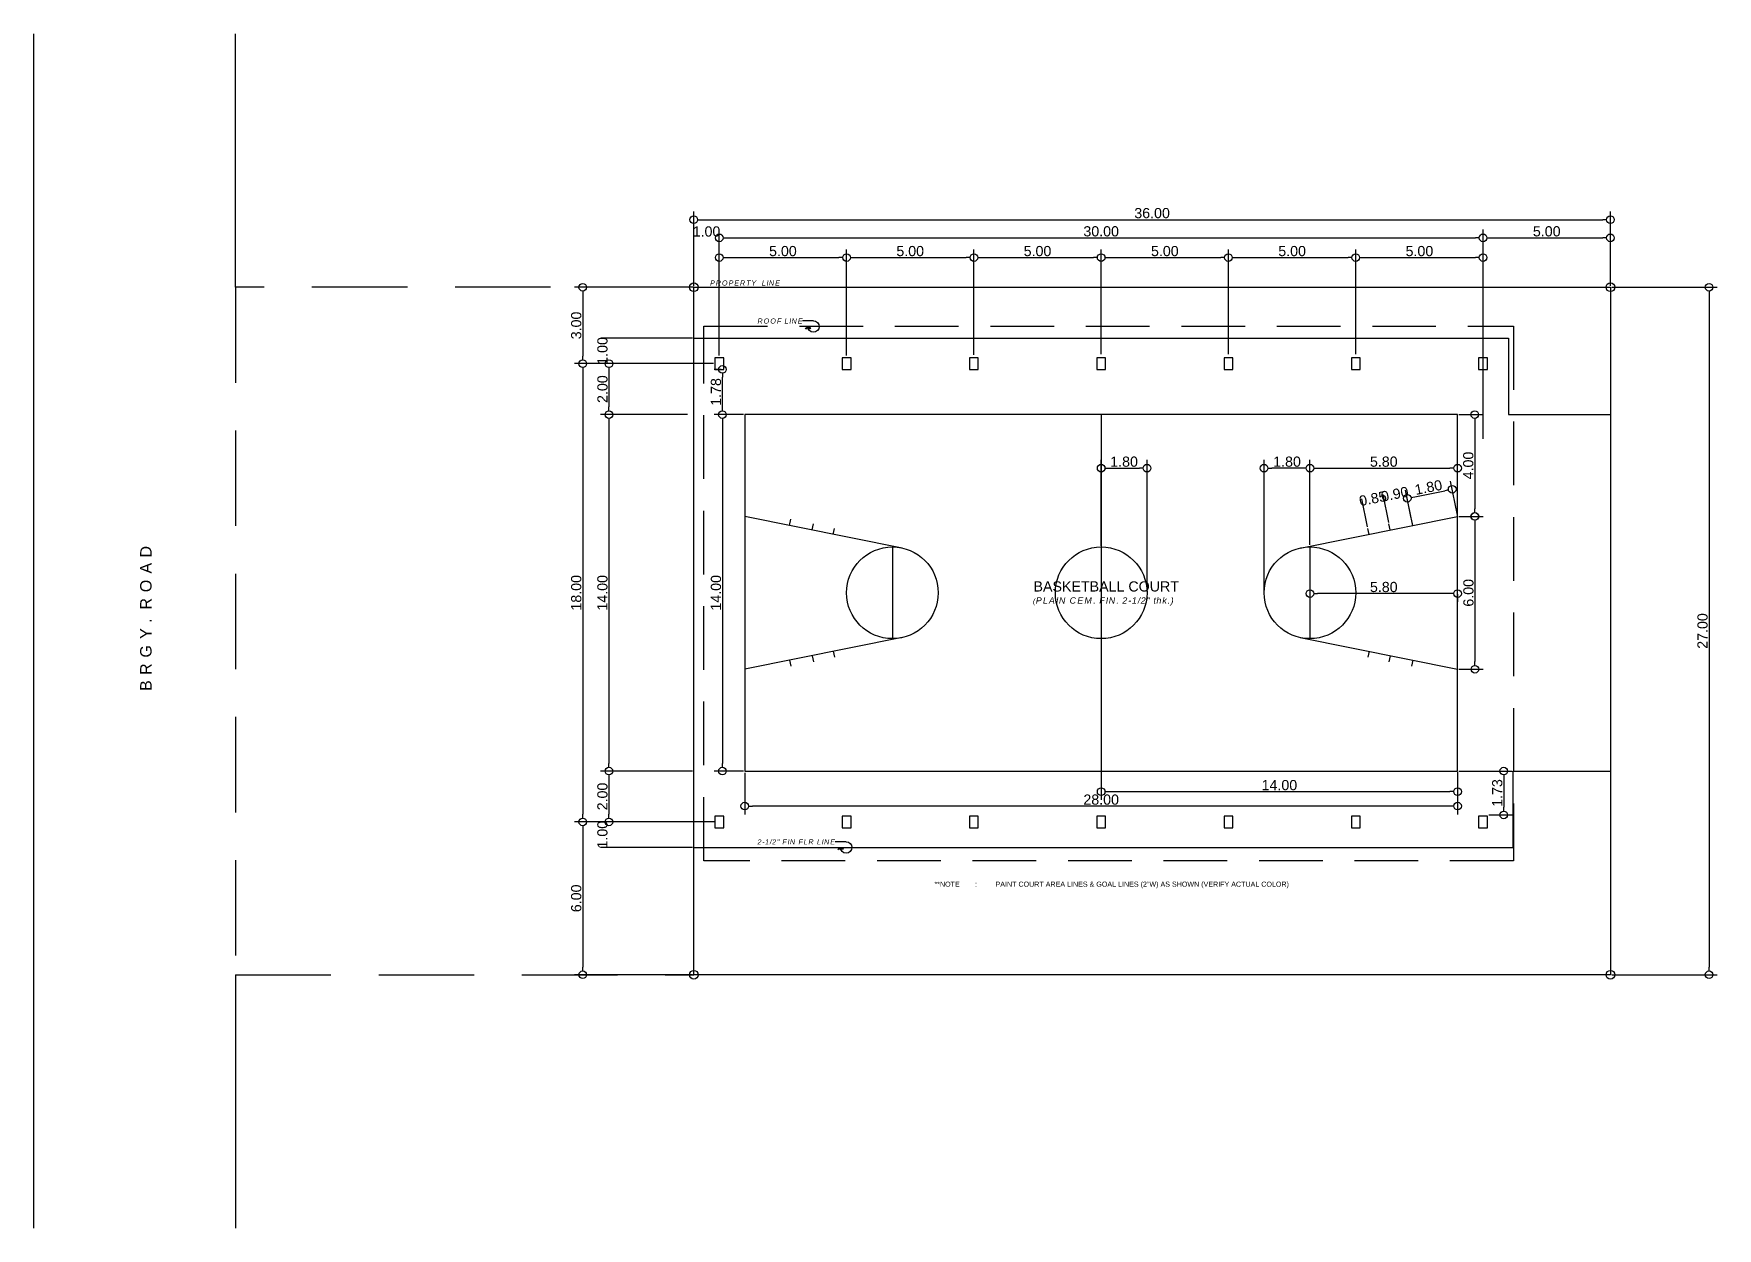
# Model space of a CAD drawing. Header units: inches. Extents: x -1369 to 1198, y -366 to 1398.
# Drawn here: x -163.5 to -97.3, y -22.4 to 24.5 of the extents above; entities that cross this region are included whole.
import ezdxf

# ---------------------------------------------------------------- set-up
doc = ezdxf.new("R2010")
doc.units = ezdxf.units.IN
doc.header["$MEASUREMENT"] = 0
doc.linetypes.add('HIDDEN', pattern=[0.375, 0.25, -0.125])
for name, color, linetype in [('dim', 8, 'Continuous'), ('rf', 1, 'HIDDEN'), ('txt', 7, 'Continuous')]:
    doc.layers.add(name, color=color, linetype=linetype)
doc.styles.get("Standard").update_dxf_attribs({"font": 'arial.ttf'})
doc.dimstyles.new('200', dxfattribs={"dimtxt": 0.4, "dimasz": 0.3, "dimexe": 0.325, "dimexo": 0.05, "dimgap": 0.05, "dimtad": 1, "dimzin": 0, "dimdsep": 46, "dimtxsty": 'Standard', "dimblk": 'DOTBLANK', "dimcen": 0.09, "dimclrd": 256, "dimclre": 256, "dimadec": 0, "dimazin": 0, "dimtfac": 1, "dimtix": 1, "dimtofl": 0, "dimtmove": 0, "dimatfit": 3, "dimfxl": 1, "dimtolj": 1, "dimtzin": 0, "dimarcsym": 0})

msp = doc.modelspace()

# ---------------------------------------------------------------- texts
at = {"insert": (-159.2687, -4.6809), "char_height": 0.45, "attachment_point": 1, "rotation": 90}
msp.add_mtext_dynamic_manual_height_columns('\\pxqc;{\\T1.5;BRGY. ROAD}', width=12.740919, gutter_width=1, heights=[0], dxfattribs=at)
at = {"layer": 'Defpoints', "insert": (-128.0744, -8.76), "char_height": 0.2, "width": 14.765613, "attachment_point": 1}
msp.add_mtext('**NOTE^I:^IPAINT COURT AREA LINES & GOAL LINES (2"W) AS SHOWN (VERIFY ACTUAL COLOR)', dxfattribs=at)
at = {"layer": 'txt', "attachment_point": 1}
for s, insert, char_height, width in [('{\\fArial|b0|i1|c0|p34;\\T1.2;PROPERTY  LINE}', (-136.8828, 14.8515), 0.2, 4.498814), ('{\\fArial|b0|i1|c0|p34;\\T1.2;ROOF LINE}', (-135.023, 13.3568), 0.2, 4.498814), ('BASKETBALL COURT', (-124.1828, 3.0336), 0.4, 6.064647), ('{\\fArial|b0|i1|c0|p34;\\T1.2;(\\H1.25x;PLAIN CEM. FIN. 2-1/2" thk.)}', (-124.2037, 2.4073), 0.2, 6.880515), ('{\\fArial|b0|i1|c0|p34;\\T1.2;2-1/2" FIN FLR LINE}', (-135.023, -7.0984), 0.2, 4.498814)]:
    msp.add_mtext(s, dxfattribs=dict(at, insert=insert, char_height=char_height, width=width))

# ---------------------------------------------------------------- blocks, each defined once
blk = doc.blocks.new('_DotBlank')
at = {"color": 0, "linetype": 'ByBlock', "lineweight": -2}
blk.add_line((-0.5, 0), (-1, 0), dxfattribs=at)
blk.add_circle((0, 0), 0.5, dxfattribs=at)
blk = doc.blocks.new('*D586')
at = {"layer": 'Defpoints', "color": 0, "transparency": 16777216}
for p in [(-101.525, 17.238), (-137.525, 14.583), (-101.525, 14.583)]:
    blk.add_point(p, dxfattribs=at)
at = {"layer": 'dim', "lineweight": -2, "transparency": 16777216}
for p, q in [((-137.525, 14.633), (-137.525, 17.563)), ((-137.225, 17.238), (-101.825, 17.238)), ((-101.525, 14.633), (-101.525, 17.563))]:
    blk.add_line(p, q, dxfattribs=at)
at = {"layer": 'dim', "lineweight": -2, "transparency": 16777216, "xscale": 0.3, "yscale": 0.3, "zscale": 0.3, "rotation": 180}
blk.add_blockref('_DotBlank', (-137.525, 17.238), dxfattribs=at)
at = {"layer": 'dim', "lineweight": -2, "transparency": 16777216, "xscale": 0.3, "yscale": 0.3, "zscale": 0.3}
blk.add_blockref('_DotBlank', (-101.525, 17.238), dxfattribs=at)
at = {"layer": 'dim', "color": 0, "transparency": 16777216, "insert": (-119.525, 17.493), "char_height": 0.4, "attachment_point": 5}
blk.add_mtext('\\A1;36.00', dxfattribs=at)
blk = doc.blocks.new('*D568')
at = {"layer": 'Defpoints', "color": 0, "transparency": 16777216}
for p in [(-101.525, 14.583), (-101.525, -12.417), (-97.651, -12.417)]:
    blk.add_point(p, dxfattribs=at)
at = {"layer": 'dim', "lineweight": -2, "transparency": 16777216}
for p, q in [((-101.475, 14.583), (-97.326, 14.583)), ((-97.651, 14.283), (-97.651, -12.117)), ((-101.475, -12.417), (-97.326, -12.417))]:
    blk.add_line(p, q, dxfattribs=at)
at = {"layer": 'dim', "lineweight": -2, "transparency": 16777216, "xscale": 0.3, "yscale": 0.3, "zscale": 0.3}
for p, rotation in [((-97.651, 14.583), 90), ((-97.651, -12.417), 270)]:
    blk.add_blockref('_DotBlank', p, dxfattribs=dict(at, rotation=rotation))
at = {"layer": 'dim', "color": 0, "transparency": 16777216, "insert": (-97.905, 1.083), "char_height": 0.4, "attachment_point": 5, "rotation": 90}
blk.add_mtext('\\A1;27.00', dxfattribs=at)
blk = doc.blocks.new('*D582')
at = {"layer": 'Defpoints', "color": 0, "transparency": 16777216}
for p in [(-137.746, 9.583), (-140.858, -4.417), (-137.55, -4.417)]:
    blk.add_point(p, dxfattribs=at)
at = {"layer": 'dim', "lineweight": -2, "transparency": 16777216}
for p, q in [((-137.796, 9.583), (-141.183, 9.583)), ((-140.858, 9.283), (-140.858, -4.117)), ((-137.6, -4.417), (-141.183, -4.417))]:
    blk.add_line(p, q, dxfattribs=at)
at = {"layer": 'dim', "lineweight": -2, "transparency": 16777216, "xscale": 0.3, "yscale": 0.3, "zscale": 0.3}
for p, rotation in [((-140.858, 9.583), 90), ((-140.858, -4.417), 270)]:
    blk.add_blockref('_DotBlank', p, dxfattribs=dict(at, rotation=rotation))
at = {"layer": 'dim', "color": 0, "transparency": 16777216, "insert": (-141.112, 2.583), "char_height": 0.4, "attachment_point": 5, "rotation": 90}
blk.add_mtext('\\A1;14.00', dxfattribs=at)
blk = doc.blocks.new('*D587')
at = {"layer": 'Defpoints', "color": 0, "transparency": 16777216}
for p in [(-136.7, 11.583), (-141.886, -6.417), (-137.2, -6.417)]:
    blk.add_point(p, dxfattribs=at)
at = {"layer": 'dim', "lineweight": -2, "transparency": 16777216}
for p, q in [((-136.75, 11.583), (-142.211, 11.583)), ((-141.886, 11.283), (-141.886, -6.117)), ((-137.25, -6.417), (-142.211, -6.417))]:
    blk.add_line(p, q, dxfattribs=at)
at = {"layer": 'dim', "lineweight": -2, "transparency": 16777216, "xscale": 0.3, "yscale": 0.3, "zscale": 0.3}
for p, rotation in [((-141.886, 11.583), 90), ((-141.886, -6.417), 270)]:
    blk.add_blockref('_DotBlank', p, dxfattribs=dict(at, rotation=rotation))
at = {"layer": 'dim', "color": 0, "transparency": 16777216, "insert": (-142.141, 2.583), "char_height": 0.4, "attachment_point": 5, "rotation": 90}
blk.add_mtext('\\A1;18.00', dxfattribs=at)
blk = doc.blocks.new('*D580')
at = {"layer": 'Defpoints', "color": 0, "transparency": 16777216}
for p in [(-137.525, 16.517), (-137.525, 14.583), (-136.525, 11.858)]:
    blk.add_point(p, dxfattribs=at)
at = {"layer": 'dim', "lineweight": -2, "transparency": 16777216}
for p, q in [((-137.525, 14.633), (-137.525, 16.842)), ((-136.525, 11.908), (-136.525, 16.842))]:
    blk.add_line(p, q, dxfattribs=at)
at = {"layer": 'dim', "color": 0, "transparency": 16777216, "insert": (-137.025, 16.772), "char_height": 0.4, "attachment_point": 5}
blk.add_mtext('\\A1;1.00', dxfattribs=at)
blk = doc.blocks.new('*D581')
at = {"layer": 'Defpoints', "color": 0, "transparency": 16777216}
for p in [(-137.175, -6.417), (-141.886, -12.417), (-137.525, -12.417)]:
    blk.add_point(p, dxfattribs=at)
at = {"layer": 'dim', "lineweight": -2, "transparency": 16777216}
for p, q in [((-137.225, -6.417), (-142.211, -6.417)), ((-141.886, -6.717), (-141.886, -12.117)), ((-137.575, -12.417), (-142.211, -12.417))]:
    blk.add_line(p, q, dxfattribs=at)
at = {"layer": 'dim', "lineweight": -2, "transparency": 16777216, "xscale": 0.3, "yscale": 0.3, "zscale": 0.3}
for p, rotation in [((-141.886, -6.417), 90), ((-141.886, -12.417), 270)]:
    blk.add_blockref('_DotBlank', p, dxfattribs=dict(at, rotation=rotation))
at = {"layer": 'dim', "color": 0, "transparency": 16777216, "insert": (-142.141, -9.417), "char_height": 0.4, "attachment_point": 5, "rotation": 90}
blk.add_mtext('\\A1;6.00', dxfattribs=at)
blk = doc.blocks.new('*D569')
at = {"layer": 'Defpoints', "color": 0, "transparency": 16777216}
for p in [(-137.696, 14.583), (-141.886, 11.583), (-137.696, 11.583)]:
    blk.add_point(p, dxfattribs=at)
at = {"layer": 'dim', "lineweight": -2, "transparency": 16777216}
for p, q in [((-137.746, 14.583), (-142.211, 14.583)), ((-141.886, 14.283), (-141.886, 11.883)), ((-137.746, 11.583), (-142.211, 11.583))]:
    blk.add_line(p, q, dxfattribs=at)
at = {"layer": 'dim', "lineweight": -2, "transparency": 16777216, "xscale": 0.3, "yscale": 0.3, "zscale": 0.3}
for p, rotation in [((-141.886, 14.583), 90), ((-141.886, 11.583), 270)]:
    blk.add_blockref('_DotBlank', p, dxfattribs=dict(at, rotation=rotation))
at = {"layer": 'dim', "color": 0, "transparency": 16777216, "insert": (-142.141, 13.083), "char_height": 0.4, "attachment_point": 5, "rotation": 90}
blk.add_mtext('\\A1;3.00', dxfattribs=at)
blk = doc.blocks.new('*D570')
at = {"layer": 'Defpoints', "color": 0, "transparency": 16777216}
for p in [(-137.721, 11.583), (-140.856, 9.583), (-137.721, 9.583)]:
    blk.add_point(p, dxfattribs=at)
at = {"layer": 'dim', "lineweight": -2, "transparency": 16777216}
for p, q in [((-137.771, 11.583), (-141.181, 11.583)), ((-140.856, 11.283), (-140.856, 9.883)), ((-137.771, 9.583), (-141.181, 9.583))]:
    blk.add_line(p, q, dxfattribs=at)
at = {"layer": 'dim', "lineweight": -2, "transparency": 16777216, "xscale": 0.3, "yscale": 0.3, "zscale": 0.3}
for p, rotation in [((-140.856, 11.583), 90), ((-140.856, 9.583), 270)]:
    blk.add_blockref('_DotBlank', p, dxfattribs=dict(at, rotation=rotation))
at = {"layer": 'dim', "color": 0, "transparency": 16777216, "insert": (-141.11, 10.583), "char_height": 0.4, "attachment_point": 5, "rotation": 90}
blk.add_mtext('\\A1;2.00', dxfattribs=at)
blk = doc.blocks.new('*D571')
at = {"layer": 'Defpoints', "color": 0, "transparency": 16777216}
for p in [(-137.525, -4.417), (-140.858, -6.417), (-136.675, -6.417)]:
    blk.add_point(p, dxfattribs=at)
at = {"layer": 'dim', "lineweight": -2, "transparency": 16777216}
for p, q in [((-137.575, -4.417), (-141.183, -4.417)), ((-140.858, -4.717), (-140.858, -6.117)), ((-136.725, -6.417), (-141.183, -6.417))]:
    blk.add_line(p, q, dxfattribs=at)
at = {"layer": 'dim', "lineweight": -2, "transparency": 16777216, "xscale": 0.3, "yscale": 0.3, "zscale": 0.3}
for p, rotation in [((-140.858, -4.417), 90), ((-140.858, -6.417), 270)]:
    blk.add_blockref('_DotBlank', p, dxfattribs=dict(at, rotation=rotation))
at = {"layer": 'dim', "color": 0, "transparency": 16777216, "insert": (-141.112, -5.417), "char_height": 0.4, "attachment_point": 5, "rotation": 90}
blk.add_mtext('\\A1;2.00', dxfattribs=at)
blk = doc.blocks.new('*D572')
at = {"layer": 'Defpoints', "color": 0, "transparency": 16777216}
for p in [(-106.525, 16.524), (-136.525, 14.583), (-106.525, 14.583)]:
    blk.add_point(p, dxfattribs=at)
at = {"layer": 'dim', "lineweight": -2, "transparency": 16777216}
for p, q in [((-136.525, 14.633), (-136.525, 16.849)), ((-106.525, 14.633), (-106.525, 16.849)), ((-136.225, 16.524), (-106.825, 16.524))]:
    blk.add_line(p, q, dxfattribs=at)
at = {"layer": 'dim', "lineweight": -2, "transparency": 16777216, "xscale": 0.3, "yscale": 0.3, "zscale": 0.3, "rotation": 180}
blk.add_blockref('_DotBlank', (-136.525, 16.524), dxfattribs=at)
at = {"layer": 'dim', "lineweight": -2, "transparency": 16777216, "xscale": 0.3, "yscale": 0.3, "zscale": 0.3}
blk.add_blockref('_DotBlank', (-106.525, 16.524), dxfattribs=at)
at = {"layer": 'dim', "color": 0, "transparency": 16777216, "insert": (-121.525, 16.778), "char_height": 0.4, "attachment_point": 5}
blk.add_mtext('\\A1;30.00', dxfattribs=at)
blk = doc.blocks.new('*D573')
at = {"layer": 'Defpoints', "color": 0, "transparency": 16777216}
for p in [(-101.525, 16.524), (-101.525, 14.583), (-106.525, 8.583)]:
    blk.add_point(p, dxfattribs=at)
at = {"layer": 'dim', "lineweight": -2, "transparency": 16777216}
for p, q in [((-106.525, 8.633), (-106.525, 16.849)), ((-101.525, 14.633), (-101.525, 16.849)), ((-106.225, 16.524), (-101.825, 16.524))]:
    blk.add_line(p, q, dxfattribs=at)
at = {"layer": 'dim', "lineweight": -2, "transparency": 16777216, "xscale": 0.3, "yscale": 0.3, "zscale": 0.3, "rotation": 180}
blk.add_blockref('_DotBlank', (-106.525, 16.524), dxfattribs=at)
at = {"layer": 'dim', "lineweight": -2, "transparency": 16777216, "xscale": 0.3, "yscale": 0.3, "zscale": 0.3}
blk.add_blockref('_DotBlank', (-101.525, 16.524), dxfattribs=at)
at = {"layer": 'dim', "color": 0, "transparency": 16777216, "insert": (-104.025, 16.778), "char_height": 0.4, "attachment_point": 5}
blk.add_mtext('\\A1;5.00', dxfattribs=at)
blk = doc.blocks.new('*D574')
at = {"layer": 'Defpoints', "color": 0, "transparency": 16777216}
for p in [(-131.525, 15.748), (-136.525, 14.583), (-131.525, 11.858)]:
    blk.add_point(p, dxfattribs=at)
at = {"layer": 'dim', "lineweight": -2, "transparency": 16777216}
for p, q in [((-136.525, 14.633), (-136.525, 16.073)), ((-131.525, 11.908), (-131.525, 16.073)), ((-136.225, 15.748), (-131.825, 15.748))]:
    blk.add_line(p, q, dxfattribs=at)
at = {"layer": 'dim', "lineweight": -2, "transparency": 16777216, "xscale": 0.3, "yscale": 0.3, "zscale": 0.3, "rotation": 180}
blk.add_blockref('_DotBlank', (-136.525, 15.748), dxfattribs=at)
at = {"layer": 'dim', "lineweight": -2, "transparency": 16777216, "xscale": 0.3, "yscale": 0.3, "zscale": 0.3}
blk.add_blockref('_DotBlank', (-131.525, 15.748), dxfattribs=at)
at = {"layer": 'dim', "color": 0, "transparency": 16777216, "insert": (-134.025, 16.002), "char_height": 0.4, "attachment_point": 5}
blk.add_mtext('\\A1;5.00', dxfattribs=at)
blk = doc.blocks.new('*D575')
at = {"layer": 'Defpoints', "color": 0, "transparency": 16777216}
for p in [(-126.525, 15.748), (-131.525, 11.883), (-126.525, 11.883)]:
    blk.add_point(p, dxfattribs=at)
at = {"layer": 'dim', "lineweight": -2, "transparency": 16777216}
for p, q in [((-131.525, 11.933), (-131.525, 16.073)), ((-126.525, 11.933), (-126.525, 16.073)), ((-131.225, 15.748), (-126.825, 15.748))]:
    blk.add_line(p, q, dxfattribs=at)
at = {"layer": 'dim', "lineweight": -2, "transparency": 16777216, "xscale": 0.3, "yscale": 0.3, "zscale": 0.3, "rotation": 180}
blk.add_blockref('_DotBlank', (-131.525, 15.748), dxfattribs=at)
at = {"layer": 'dim', "lineweight": -2, "transparency": 16777216, "xscale": 0.3, "yscale": 0.3, "zscale": 0.3}
blk.add_blockref('_DotBlank', (-126.525, 15.748), dxfattribs=at)
at = {"layer": 'dim', "color": 0, "transparency": 16777216, "insert": (-129.025, 16.002), "char_height": 0.4, "attachment_point": 5}
blk.add_mtext('\\A1;5.00', dxfattribs=at)
blk = doc.blocks.new('*D576')
at = {"layer": 'Defpoints', "color": 0, "transparency": 16777216}
for p in [(-121.525, 15.748), (-126.525, 11.908), (-121.525, 11.908)]:
    blk.add_point(p, dxfattribs=at)
at = {"layer": 'dim', "lineweight": -2, "transparency": 16777216}
for p, q in [((-126.525, 11.958), (-126.525, 16.073)), ((-121.525, 11.958), (-121.525, 16.073)), ((-126.225, 15.748), (-121.825, 15.748))]:
    blk.add_line(p, q, dxfattribs=at)
at = {"layer": 'dim', "lineweight": -2, "transparency": 16777216, "xscale": 0.3, "yscale": 0.3, "zscale": 0.3, "rotation": 180}
blk.add_blockref('_DotBlank', (-126.525, 15.748), dxfattribs=at)
at = {"layer": 'dim', "lineweight": -2, "transparency": 16777216, "xscale": 0.3, "yscale": 0.3, "zscale": 0.3}
blk.add_blockref('_DotBlank', (-121.525, 15.748), dxfattribs=at)
at = {"layer": 'dim', "color": 0, "transparency": 16777216, "insert": (-124.025, 16.002), "char_height": 0.4, "attachment_point": 5}
blk.add_mtext('\\A1;5.00', dxfattribs=at)
blk = doc.blocks.new('*D577')
at = {"layer": 'Defpoints', "color": 0, "transparency": 16777216}
for p in [(-116.525, 15.748), (-121.525, 11.908), (-116.525, 11.908)]:
    blk.add_point(p, dxfattribs=at)
at = {"layer": 'dim', "lineweight": -2, "transparency": 16777216}
for p, q in [((-121.525, 11.958), (-121.525, 16.073)), ((-116.525, 11.958), (-116.525, 16.073)), ((-121.225, 15.748), (-116.825, 15.748))]:
    blk.add_line(p, q, dxfattribs=at)
at = {"layer": 'dim', "lineweight": -2, "transparency": 16777216, "xscale": 0.3, "yscale": 0.3, "zscale": 0.3, "rotation": 180}
blk.add_blockref('_DotBlank', (-121.525, 15.748), dxfattribs=at)
at = {"layer": 'dim', "lineweight": -2, "transparency": 16777216, "xscale": 0.3, "yscale": 0.3, "zscale": 0.3}
blk.add_blockref('_DotBlank', (-116.525, 15.748), dxfattribs=at)
at = {"layer": 'dim', "color": 0, "transparency": 16777216, "insert": (-119.025, 16.002), "char_height": 0.4, "attachment_point": 5}
blk.add_mtext('\\A1;5.00', dxfattribs=at)
blk = doc.blocks.new('*D578')
at = {"layer": 'Defpoints', "color": 0, "transparency": 16777216}
for p in [(-111.525, 15.748), (-116.525, 11.908), (-111.525, 11.908)]:
    blk.add_point(p, dxfattribs=at)
at = {"layer": 'dim', "lineweight": -2, "transparency": 16777216}
for p, q in [((-116.525, 11.958), (-116.525, 16.073)), ((-111.525, 11.958), (-111.525, 16.073)), ((-116.225, 15.748), (-111.825, 15.748))]:
    blk.add_line(p, q, dxfattribs=at)
at = {"layer": 'dim', "lineweight": -2, "transparency": 16777216, "xscale": 0.3, "yscale": 0.3, "zscale": 0.3, "rotation": 180}
blk.add_blockref('_DotBlank', (-116.525, 15.748), dxfattribs=at)
at = {"layer": 'dim', "lineweight": -2, "transparency": 16777216, "xscale": 0.3, "yscale": 0.3, "zscale": 0.3}
blk.add_blockref('_DotBlank', (-111.525, 15.748), dxfattribs=at)
at = {"layer": 'dim', "color": 0, "transparency": 16777216, "insert": (-114.025, 16.002), "char_height": 0.4, "attachment_point": 5}
blk.add_mtext('\\A1;5.00', dxfattribs=at)
blk = doc.blocks.new('*D579')
at = {"layer": 'Defpoints', "color": 0, "transparency": 16777216}
for p in [(-106.525, 15.748), (-111.525, 11.908), (-106.525, 11.908)]:
    blk.add_point(p, dxfattribs=at)
at = {"layer": 'dim', "lineweight": -2, "transparency": 16777216}
for p, q in [((-111.525, 11.958), (-111.525, 16.073)), ((-106.525, 11.958), (-106.525, 16.073)), ((-111.225, 15.748), (-106.825, 15.748))]:
    blk.add_line(p, q, dxfattribs=at)
at = {"layer": 'dim', "lineweight": -2, "transparency": 16777216, "xscale": 0.3, "yscale": 0.3, "zscale": 0.3, "rotation": 180}
blk.add_blockref('_DotBlank', (-111.525, 15.748), dxfattribs=at)
at = {"layer": 'dim', "lineweight": -2, "transparency": 16777216, "xscale": 0.3, "yscale": 0.3, "zscale": 0.3}
blk.add_blockref('_DotBlank', (-106.525, 15.748), dxfattribs=at)
at = {"layer": 'dim', "color": 0, "transparency": 16777216, "insert": (-109.025, 16.002), "char_height": 0.4, "attachment_point": 5}
blk.add_mtext('\\A1;5.00', dxfattribs=at)
blk = doc.blocks.new('circular leader')
at = {"color": 8}
for points in [[(220.29, 247.37), (221.89, 247.37)], [(221.12, 246.54), (220.73, 246.34), (220.79, 246.23), (221.11, 246.43), (221.38, 246.17), (221.46, 246.27), (221.12, 246.54)]]:
    blk.add_lwpolyline(points, dxfattribs=at)
blk.add_arc((220.29, 246.54), 0.829, 90, 0, dxfattribs=at)
blk = doc.blocks.new('*D583')
at = {"layer": 'Defpoints', "color": 0, "transparency": 16777216}
for p in [(-107.525, -4.417), (-106.35, -6.142), (-105.712, -6.142)]:
    blk.add_point(p, dxfattribs=at)
at = {"layer": 'dim', "lineweight": -2, "transparency": 16777216}
for p, q in [((-107.475, -4.417), (-105.387, -4.417)), ((-105.712, -4.717), (-105.712, -5.842)), ((-106.3, -6.142), (-105.387, -6.142))]:
    blk.add_line(p, q, dxfattribs=at)
at = {"layer": 'dim', "lineweight": -2, "transparency": 16777216, "xscale": 0.3, "yscale": 0.3, "zscale": 0.3}
for p, rotation in [((-105.712, -4.417), 90), ((-105.712, -6.142), 270)]:
    blk.add_blockref('_DotBlank', p, dxfattribs=dict(at, rotation=rotation))
at = {"layer": 'dim', "color": 0, "transparency": 16777216, "insert": (-105.967, -5.279), "char_height": 0.4, "attachment_point": 5, "rotation": 90}
blk.add_mtext('\\A1;1.73', dxfattribs=at)
blk = doc.blocks.new('*D588')
at = {"layer": 'Defpoints', "color": 0, "transparency": 16777216}
for p in [(-135.525, -4.442), (-107.525, -4.442), (-135.525, -5.795)]:
    blk.add_point(p, dxfattribs=at)
at = {"layer": 'dim', "lineweight": -2, "transparency": 16777216}
for p, q in [((-135.525, -4.492), (-135.525, -6.12)), ((-107.525, -4.492), (-107.525, -6.12)), ((-107.825, -5.795), (-135.225, -5.795))]:
    blk.add_line(p, q, dxfattribs=at)
at = {"layer": 'dim', "lineweight": -2, "transparency": 16777216, "xscale": 0.3, "yscale": 0.3, "zscale": 0.3, "rotation": 180}
blk.add_blockref('_DotBlank', (-135.525, -5.795), dxfattribs=at)
at = {"layer": 'dim', "lineweight": -2, "transparency": 16777216, "xscale": 0.3, "yscale": 0.3, "zscale": 0.3}
blk.add_blockref('_DotBlank', (-107.525, -5.795), dxfattribs=at)
at = {"layer": 'dim', "color": 0, "transparency": 16777216, "insert": (-121.525, -5.541), "char_height": 0.4, "attachment_point": 5}
blk.add_mtext('\\A1;28.00', dxfattribs=at)
blk = doc.blocks.new('*D589')
at = {"layer": 'Defpoints', "color": 0, "transparency": 16777216}
for p in [(-121.525, -4.417), (-107.525, -4.417), (-107.525, -5.226)]:
    blk.add_point(p, dxfattribs=at)
at = {"layer": 'dim', "lineweight": -2, "transparency": 16777216}
for p, q in [((-121.525, -4.467), (-121.525, -5.551)), ((-107.525, -4.467), (-107.525, -5.551)), ((-121.225, -5.226), (-107.825, -5.226))]:
    blk.add_line(p, q, dxfattribs=at)
at = {"layer": 'dim', "lineweight": -2, "transparency": 16777216, "xscale": 0.3, "yscale": 0.3, "zscale": 0.3, "rotation": 180}
blk.add_blockref('_DotBlank', (-121.525, -5.226), dxfattribs=at)
at = {"layer": 'dim', "lineweight": -2, "transparency": 16777216, "xscale": 0.3, "yscale": 0.3, "zscale": 0.3}
blk.add_blockref('_DotBlank', (-107.525, -5.226), dxfattribs=at)
at = {"layer": 'dim', "color": 0, "transparency": 16777216, "insert": (-114.525, -4.972), "char_height": 0.4, "attachment_point": 5}
blk.add_mtext('\\A1;14.00', dxfattribs=at)
blk = doc.blocks.new('*D590')
at = {"layer": 'Defpoints', "color": 0, "transparency": 16777216}
for p in [(-107.525, 7.478), (-107.525, 5.583), (-113.325, 4.419)]:
    blk.add_point(p, dxfattribs=at)
at = {"layer": 'dim', "lineweight": -2, "transparency": 16777216}
for p, q in [((-113.325, 4.469), (-113.325, 7.803)), ((-113.025, 7.478), (-107.825, 7.478)), ((-107.525, 5.633), (-107.525, 7.803))]:
    blk.add_line(p, q, dxfattribs=at)
at = {"layer": 'dim', "lineweight": -2, "transparency": 16777216, "xscale": 0.3, "yscale": 0.3, "zscale": 0.3, "rotation": 180}
blk.add_blockref('_DotBlank', (-113.325, 7.478), dxfattribs=at)
at = {"layer": 'dim', "lineweight": -2, "transparency": 16777216, "xscale": 0.3, "yscale": 0.3, "zscale": 0.3}
blk.add_blockref('_DotBlank', (-107.525, 7.478), dxfattribs=at)
at = {"layer": 'dim', "color": 0, "transparency": 16777216, "insert": (-110.425, 7.732), "char_height": 0.4, "attachment_point": 5}
blk.add_mtext('\\A1;5.80', dxfattribs=at)
blk = doc.blocks.new('*D591')
at = {"layer": 'Defpoints', "color": 0, "transparency": 16777216}
for p in [(-115.125, 7.478), (-113.325, 4.419), (-115.125, 2.583)]:
    blk.add_point(p, dxfattribs=at)
at = {"layer": 'dim', "lineweight": -2, "transparency": 16777216}
for p, q in [((-115.125, 2.633), (-115.125, 7.803)), ((-113.625, 7.478), (-114.825, 7.478)), ((-113.325, 4.469), (-113.325, 7.803))]:
    blk.add_line(p, q, dxfattribs=at)
at = {"layer": 'dim', "lineweight": -2, "transparency": 16777216, "xscale": 0.3, "yscale": 0.3, "zscale": 0.3, "rotation": 180}
blk.add_blockref('_DotBlank', (-115.125, 7.478), dxfattribs=at)
at = {"layer": 'dim', "lineweight": -2, "transparency": 16777216, "xscale": 0.3, "yscale": 0.3, "zscale": 0.3}
blk.add_blockref('_DotBlank', (-113.325, 7.478), dxfattribs=at)
at = {"layer": 'dim', "color": 0, "transparency": 16777216, "insert": (-114.225, 7.732), "char_height": 0.4, "attachment_point": 5}
blk.add_mtext('\\A1;1.80', dxfattribs=at)
blk = doc.blocks.new('*D592')
at = {"layer": 'Defpoints', "color": 0, "transparency": 16777216}
for p in [(-109.504, 6.297), (-110.22, 5.293), (-109.338, 5.47)]:
    blk.add_point(p, dxfattribs=at)
at = {"layer": 'dim', "lineweight": -2, "transparency": 16777216}
for p, q in [((-109.348, 5.519), (-109.568, 6.616)), ((-110.23, 5.342), (-110.45, 6.439))]:
    blk.add_line(p, q, dxfattribs=at)
at = {"layer": 'dim', "color": 0, "transparency": 16777216, "insert": (-109.995, 6.458), "char_height": 0.4, "attachment_point": 5, "rotation": 11.35111}
blk.add_mtext('\\A1;0.90', dxfattribs=at)
blk = doc.blocks.new('*D593')
at = {"layer": 'Defpoints', "color": 0, "transparency": 16777216}
for p in [(-107.739, 6.651), (-107.525, 5.583), (-109.29, 5.229)]:
    blk.add_point(p, dxfattribs=at)
at = {"layer": 'dim', "lineweight": -2, "transparency": 16777216}
for p, q in [((-109.299, 5.278), (-109.568, 6.616)), ((-107.535, 5.632), (-107.803, 6.97)), ((-109.21, 6.356), (-108.033, 6.592))]:
    blk.add_line(p, q, dxfattribs=at)
at = {"layer": 'dim', "lineweight": -2, "transparency": 16777216, "xscale": 0.3, "yscale": 0.3, "zscale": 0.3}
for p, rotation in [((-107.739, 6.651), 11.35111258159722), ((-109.504, 6.297), 191.3511125815972)]:
    blk.add_blockref('_DotBlank', p, dxfattribs=dict(at, rotation=rotation))
at = {"layer": 'dim', "color": 0, "transparency": 16777216, "insert": (-108.672, 6.724), "char_height": 0.4, "attachment_point": 5, "rotation": 11.35111}
blk.add_mtext('\\A1;1.80', dxfattribs=at)
blk = doc.blocks.new('bc')
at = {"color": 8, "true_color": 0x808080}
blk.add_lwpolyline([(7, 14), (-7, 14), (-7, -14), (7, -14)], close=True, dxfattribs=at)
for points in [[(-1.759, 7.817), (-3, 14)], [(1.759, 7.817), (3, 14)], [(-2.646, 12.235), (-2.887, 12.187)], [(2.646, 12.235), (2.887, 12.187)], [(-2.469, 11.353), (-2.71, 11.304)], [(2.469, 11.353), (2.71, 11.304)], [(-2.291, 10.52), (-2.532, 10.472)], [(2.291, 10.52), (2.532, 10.472)], [(1.8, 8.2), (-1.8, 8.2)], [(7, 0), (-7, 0)], [(-1.759, -7.817), (-3, -14)], [(1.759, -7.817), (3, -14)], [(1.8, -8.2), (-1.8, -8.2)], [(-2.291, -10.52), (-2.532, -10.472)], [(2.291, -10.52), (2.532, -10.472)], [(-2.469, -11.353), (-2.71, -11.304)], [(2.469, -11.353), (2.71, -11.304)], [(-2.646, -12.235), (-2.887, -12.187)], [(2.646, -12.235), (2.887, -12.187)]]:
    blk.add_lwpolyline(points, dxfattribs=at)
for centre in [(0, 8.2), (0, 0), (0, -8.2)]:
    blk.add_circle(centre, 1.8, dxfattribs=at)
blk = doc.blocks.new('*D584')
at = {"layer": 'Defpoints', "color": 0, "transparency": 16777216}
for p in [(-110.387, 6.12), (-110.22, 5.293), (-111.055, 5.125)]:
    blk.add_point(p, dxfattribs=at)
at = {"layer": 'dim', "lineweight": -2, "transparency": 16777216}
for p, q in [((-111.065, 5.174), (-111.285, 6.271)), ((-110.23, 5.342), (-110.45, 6.439))]:
    blk.add_line(p, q, dxfattribs=at)
at = {"layer": 'dim', "color": 0, "transparency": 16777216, "insert": (-110.854, 6.286), "char_height": 0.4, "attachment_point": 5, "rotation": 11.35111}
blk.add_mtext('\\A1;0.85', dxfattribs=at)
blk = doc.blocks.new('*D594')
at = {"layer": 'Defpoints', "color": 0, "transparency": 16777216}
for p in [(-107.525, 5.583), (-107.525, -0.417), (-106.845, -0.417)]:
    blk.add_point(p, dxfattribs=at)
at = {"layer": 'dim', "lineweight": -2, "transparency": 16777216}
for p, q in [((-107.475, 5.583), (-106.52, 5.583)), ((-106.845, 5.283), (-106.845, -0.117)), ((-107.475, -0.417), (-106.52, -0.417))]:
    blk.add_line(p, q, dxfattribs=at)
at = {"layer": 'dim', "lineweight": -2, "transparency": 16777216, "xscale": 0.3, "yscale": 0.3, "zscale": 0.3}
for p, rotation in [((-106.845, 5.583), 90), ((-106.845, -0.417), 270)]:
    blk.add_blockref('_DotBlank', p, dxfattribs=dict(at, rotation=rotation))
at = {"layer": 'dim', "color": 0, "transparency": 16777216, "insert": (-107.099, 2.583), "char_height": 0.4, "attachment_point": 5, "rotation": 90}
blk.add_mtext('\\A1;6.00', dxfattribs=at)
blk = doc.blocks.new('*D595')
at = {"layer": 'Defpoints', "color": 0, "transparency": 16777216}
for p in [(-113.325, 2.583), (-113.325, 2.555), (-107.525, 2.583)]:
    blk.add_point(p, dxfattribs=at)
at = {"layer": 'dim', "lineweight": -2, "transparency": 16777216}
for p, q in [((-113.325, 2.533), (-113.325, 2.23)), ((-107.825, 2.555), (-113.025, 2.555)), ((-107.525, 2.533), (-107.525, 2.23))]:
    blk.add_line(p, q, dxfattribs=at)
at = {"layer": 'dim', "lineweight": -2, "transparency": 16777216, "xscale": 0.3, "yscale": 0.3, "zscale": 0.3, "rotation": 180}
blk.add_blockref('_DotBlank', (-113.325, 2.555), dxfattribs=at)
at = {"layer": 'dim', "lineweight": -2, "transparency": 16777216, "xscale": 0.3, "yscale": 0.3, "zscale": 0.3}
blk.add_blockref('_DotBlank', (-107.525, 2.555), dxfattribs=at)
at = {"layer": 'dim', "color": 0, "transparency": 16777216, "insert": (-110.425, 2.809), "char_height": 0.4, "attachment_point": 5}
blk.add_mtext('\\A1;5.80', dxfattribs=at)
blk = doc.blocks.new('*D596')
at = {"layer": 'Defpoints', "color": 0, "transparency": 16777216}
for p in [(-135.525, 9.583), (-136.398, -4.417), (-135.525, -4.417)]:
    blk.add_point(p, dxfattribs=at)
at = {"layer": 'dim', "lineweight": -2, "transparency": 16777216}
for p, q in [((-135.575, 9.583), (-136.723, 9.583)), ((-136.398, 9.283), (-136.398, -4.117)), ((-135.575, -4.417), (-136.723, -4.417))]:
    blk.add_line(p, q, dxfattribs=at)
at = {"layer": 'dim', "lineweight": -2, "transparency": 16777216, "xscale": 0.3, "yscale": 0.3, "zscale": 0.3}
for p, rotation in [((-136.398, 9.583), 90), ((-136.398, -4.417), 270)]:
    blk.add_blockref('_DotBlank', p, dxfattribs=dict(at, rotation=rotation))
at = {"layer": 'dim', "color": 0, "transparency": 16777216, "insert": (-136.653, 2.583), "char_height": 0.4, "attachment_point": 5, "rotation": 90}
blk.add_mtext('\\A1;14.00', dxfattribs=at)
blk = doc.blocks.new('*D597')
at = {"layer": 'Defpoints', "color": 0, "transparency": 16777216}
for p in [(-107.525, 9.583), (-107.525, 5.583), (-106.852, 5.583)]:
    blk.add_point(p, dxfattribs=at)
at = {"layer": 'dim', "lineweight": -2, "transparency": 16777216}
for p, q in [((-107.475, 9.583), (-106.527, 9.583)), ((-106.852, 9.283), (-106.852, 5.883)), ((-107.475, 5.583), (-106.527, 5.583))]:
    blk.add_line(p, q, dxfattribs=at)
at = {"layer": 'dim', "lineweight": -2, "transparency": 16777216, "xscale": 0.3, "yscale": 0.3, "zscale": 0.3}
for p, rotation in [((-106.852, 9.583), 90), ((-106.852, 5.583), 270)]:
    blk.add_blockref('_DotBlank', p, dxfattribs=dict(at, rotation=rotation))
at = {"layer": 'dim', "color": 0, "transparency": 16777216, "insert": (-107.106, 7.583), "char_height": 0.4, "attachment_point": 5, "rotation": 90}
blk.add_mtext('\\A1;4.00', dxfattribs=at)
blk = doc.blocks.new('*D598')
at = {"layer": 'Defpoints', "color": 0, "transparency": 16777216}
for p in [(-119.725, 7.478), (-121.525, 4.383), (-119.725, 2.583)]:
    blk.add_point(p, dxfattribs=at)
at = {"layer": 'dim', "lineweight": -2, "transparency": 16777216}
for p, q in [((-121.525, 4.433), (-121.525, 7.803)), ((-121.225, 7.478), (-120.025, 7.478)), ((-119.725, 2.633), (-119.725, 7.803))]:
    blk.add_line(p, q, dxfattribs=at)
at = {"layer": 'dim', "lineweight": -2, "transparency": 16777216, "xscale": 0.3, "yscale": 0.3, "zscale": 0.3, "rotation": 180}
blk.add_blockref('_DotBlank', (-121.525, 7.478), dxfattribs=at)
at = {"layer": 'dim', "lineweight": -2, "transparency": 16777216, "xscale": 0.3, "yscale": 0.3, "zscale": 0.3}
blk.add_blockref('_DotBlank', (-119.725, 7.478), dxfattribs=at)
at = {"layer": 'dim', "color": 0, "transparency": 16777216, "insert": (-120.625, 7.732), "char_height": 0.4, "attachment_point": 5}
blk.add_mtext('\\A1;1.80', dxfattribs=at)
blk = doc.blocks.new('*D599')
at = {"layer": 'Defpoints', "color": 0, "transparency": 16777216}
for p in [(-136.398, 11.358), (-136.398, 11.358), (-136.398, 9.583)]:
    blk.add_point(p, dxfattribs=at)
at = {"layer": 'dim', "lineweight": -2, "transparency": 16777216}
for p, q in [((-136.448, 11.358), (-136.723, 11.358)), ((-136.398, 9.883), (-136.398, 11.058)), ((-136.448, 9.583), (-136.723, 9.583))]:
    blk.add_line(p, q, dxfattribs=at)
at = {"layer": 'dim', "lineweight": -2, "transparency": 16777216, "xscale": 0.3, "yscale": 0.3, "zscale": 0.3}
for p, rotation in [((-136.398, 11.358), 90), ((-136.398, 9.583), 270)]:
    blk.add_blockref('_DotBlank', p, dxfattribs=dict(at, rotation=rotation))
at = {"layer": 'dim', "color": 0, "transparency": 16777216, "insert": (-136.653, 10.471), "char_height": 0.4, "attachment_point": 5, "rotation": 90}
blk.add_mtext('\\A1;1.78', dxfattribs=at)
blk = doc.blocks.new('*D585')
at = {"layer": 'Defpoints', "color": 0, "transparency": 16777216}
for p in [(-136.7, -6.417), (-140.858, -7.417), (-137.525, -7.417)]:
    blk.add_point(p, dxfattribs=at)
at = {"layer": 'dim', "lineweight": -2, "transparency": 16777216}
for p, q in [((-136.75, -6.417), (-141.183, -6.417)), ((-137.575, -7.417), (-141.183, -7.417))]:
    blk.add_line(p, q, dxfattribs=at)
at = {"layer": 'dim', "color": 0, "transparency": 16777216, "insert": (-141.112, -6.917), "char_height": 0.4, "attachment_point": 5, "rotation": 90}
blk.add_mtext('\\A1;1.00', dxfattribs=at)
blk = doc.blocks.new('*D600')
at = {"layer": 'Defpoints', "color": 0, "transparency": 16777216}
for p in [(-140.856, 12.583), (-137.525, 12.583), (-137.525, 11.583)]:
    blk.add_point(p, dxfattribs=at)
at = {"layer": 'dim', "lineweight": -2, "transparency": 16777216}
for p, q in [((-137.575, 12.583), (-141.181, 12.583)), ((-137.575, 11.583), (-141.181, 11.583))]:
    blk.add_line(p, q, dxfattribs=at)
at = {"layer": 'dim', "color": 0, "transparency": 16777216, "insert": (-141.11, 12.083), "char_height": 0.4, "attachment_point": 5, "rotation": 90}
blk.add_mtext('\\A1;1.00', dxfattribs=at)

# ---------------------------------------------------------------- dimensions: what is measured, and where the dimension line sits
at = {"layer": 'dim', "color": 0}
for base, p1, p2, picture, middle in [((-101.5249, 17.2382), (-137.5249, 14.5831), (-101.5249, 14.5831), '*D586', (-119.5249, 17.4925)), ((-137.5249, 16.5173), (-136.5248, 11.8581), (-137.5249, 14.5831), '*D580', (-137.0248, 16.7716)), ((-106.5249, 16.5236), (-136.5248, 14.5831), (-106.5249, 14.5831), '*D572', (-121.5249, 16.778)), ((-101.5249, 16.5236), (-106.5249, 8.5831), (-101.5249, 14.5831), '*D573', (-104.0249, 16.7779)), ((-131.5249, 15.748), (-136.5248, 14.5831), (-131.5249, 11.8581), '*D574', (-134.0249, 16.0022)), ((-126.5249, 15.748), (-131.5249, 11.8831), (-126.5249, 11.8831), '*D575', (-129.0249, 16.0022)), ((-121.5249, 15.748), (-126.5249, 11.9081), (-121.5249, 11.9081), '*D576', (-124.0249, 16.0022)), ((-116.5249, 15.748), (-121.5249, 11.9081), (-116.5249, 11.9081), '*D577', (-119.0249, 16.0022)), ((-111.5249, 15.748), (-116.5249, 11.9081), (-111.5249, 11.9081), '*D578', (-114.0249, 16.0022)), ((-106.5249, 15.748), (-111.5249, 11.9081), (-106.5249, 11.9081), '*D579', (-109.0249, 16.0022)), ((-119.7249, 7.4781), (-121.5249, 4.3831), (-119.7249, 2.5831), '*D598', (-120.6249, 7.7324)), ((-115.1249, 7.4781), (-113.3249, 4.4188), (-115.1249, 2.5831), '*D591', (-114.2249, 7.7324)), ((-107.5249, 7.4781), (-113.3249, 4.4188), (-107.5249, 5.5831), '*D590', (-110.4249, 7.7324)), ((-113.3249, 2.5547), (-107.5249, 2.5831), (-113.3249, 2.5831), '*D595', (-110.4249, 2.8089)), ((-135.5249, -5.7952), (-107.5249, -4.4419), (-135.5249, -4.4419), '*D588', (-121.5249, -5.5409)), ((-107.5249, -5.226), (-121.5249, -4.4169), (-107.5249, -4.4169), '*D589', (-114.5249, -4.9718))]:
    dim = msp.add_linear_dim(base=base, p1=p1, p2=p2, dimstyle='200', dxfattribs=at)
    dim.commit()
    dim.dimension.update_dxf_attribs({"geometry": picture, "text_midpoint": middle})
for base, p1, p2, picture, middle in [((-141.8864, 11.5831), (-137.6961, 14.5831), (-137.6961, 11.5831), '*D569', (-142.1408, 13.0831)), ((-97.6506, -12.4169), (-101.5249, 14.5831), (-101.5249, -12.4169), '*D568', (-97.9048, 1.0831)), ((-140.856, 12.5831), (-137.5249, 11.5831), (-137.5249, 12.5831), '*D600', (-141.1102, 12.0831)), ((-141.8864, -6.4169), (-136.6998, 11.5831), (-137.1998, -6.4169), '*D587', (-142.1406, 2.5831)), ((-140.856, 9.5831), (-137.7211, 11.5831), (-137.7211, 9.5831), '*D570', (-141.1102, 10.5831)), ((-136.3983011254, 11.3581310501), (-136.3983011254, 9.5831310501), (-136.3983011254, 11.3581310501), '*D599', (-136.6525303205, 10.4706310501)), ((-140.8576, -4.4169), (-137.7461, 9.5831), (-137.5499, -4.4169), '*D582', (-141.1118, 2.5831)), ((-136.3983, -4.4169), (-135.5249, 9.5831), (-135.5249, -4.4169), '*D596', (-136.6525, 2.5831)), ((-106.8522, 5.5831), (-107.5249, 9.5831), (-107.5249, 5.5831), '*D597', (-107.1064, 7.5831)), ((-106.845, -0.4169), (-107.5249, 5.5831), (-107.5249, -0.4169), '*D594', (-107.0992, 2.5831)), ((-140.8576, -6.4169), (-137.5249, -4.4169), (-136.6748, -6.4169), '*D571', (-141.1118, -5.4169)), ((-105.7124020117, -6.1418689499), (-107.5248657549, -4.4168689499), (-106.3498992731, -6.1418689499), '*D583', (-105.9667676325, -5.2793689499)), ((-141.8864, -12.4169), (-137.1748, -6.4169), (-137.5249, -12.4169), '*D581', (-142.1406, -9.4169)), ((-140.8576, -7.4169), (-136.6999, -6.4169), (-137.5249, -7.4169), '*D585', (-141.1118, -6.9169))]:
    dim = msp.add_linear_dim(base=base, p1=p1, p2=p2, angle=90, dimstyle='200', dxfattribs=at)
    dim.commit()
    dim.dimension.update_dxf_attribs({"geometry": picture, "text_midpoint": middle})
for p1, p2, distance, picture, middle in [((-111.0548, 5.1252), (-110.2204, 5.2927), 0.8439, '*D584', (-110.8537, 6.2856)), ((-110.2204, 5.2927), (-109.338, 5.4698), 0.8439, '*D592', (-109.9954, 6.4579)), ((-109.2897, 5.2289), (-107.5249, 5.5831), 1.0897, '*D593', (-108.6718, 6.7236))]:
    dim = msp.add_aligned_dim(p1=p1, p2=p2, distance=distance, dimstyle='200', dxfattribs=at)
    dim.commit()
    dim.dimension.update_dxf_attribs({"geometry": picture, "text_midpoint": middle})

# ---------------------------------------------------------------- linework, layer by layer
at = {"color": 1}
for points in [[(-163.4507, -22.3768), (-163.4507, 24.543)], [(-155.5249, 14.5831), (-155.5249, 24.543)], [(-155.5249, -12.4169), (-155.5249, -22.3768)]]:
    msp.add_lwpolyline(points, dxfattribs=at)
at = {"linetype": 'HIDDEN', "ltscale": 15}
for points in [[(-137.5249, 14.5831), (-155.5249, 14.5831), (-155.5249, -12.4169)], [(-155.5249, -12.4169), (-137.5249, -12.4169)]]:
    msp.add_lwpolyline(points, dxfattribs=at)
at = {"color": 7}
msp.add_lwpolyline([(-137.5249, 14.5831), (-101.5249, 14.5831), (-101.5249, -12.4169), (-137.5249, -12.4169)], close=True, dxfattribs=at)
at = {"color": 3}
for points in [[(-137.5249, 12.5831), (-105.5249, 12.5831), (-105.5249, 9.5831), (-101.5249, 9.5831)], [(-137.5249, -7.4169), (-105.3449, -7.4169), (-105.3449, -4.4169), (-101.5249, -4.4169)]]:
    msp.add_lwpolyline(points, dxfattribs=at)
for points in [[(-136.3498, 11.8081), (-136.6998, 11.8081), (-136.6998, 11.3581), (-136.3498, 11.3581)], [(-131.3498, 11.8081), (-131.6998, 11.8081), (-131.6998, 11.3581), (-131.3498, 11.3581)], [(-126.3498, 11.8081), (-126.6998, 11.8081), (-126.6998, 11.3581), (-126.3498, 11.3581)], [(-121.3498, 11.8081), (-121.6998, 11.8081), (-121.6998, 11.3581), (-121.3498, 11.3581)], [(-116.3498, 11.8081), (-116.6998, 11.8081), (-116.6998, 11.3581), (-116.3498, 11.3581)], [(-111.3498, 11.8081), (-111.6998, 11.8081), (-111.6998, 11.3581), (-111.3498, 11.3581)], [(-106.3498, 11.8081), (-106.6998, 11.8081), (-106.6998, 11.3581), (-106.3498, 11.3581)], [(-136.3498, -6.1919), (-136.6998, -6.1919), (-136.6998, -6.6419), (-136.3498, -6.6419)], [(-131.3498, -6.1919), (-131.6998, -6.1919), (-131.6998, -6.6419), (-131.3498, -6.6419)], [(-126.3498, -6.1919), (-126.6998, -6.1919), (-126.6998, -6.6419), (-126.3498, -6.6419)], [(-121.3498, -6.1919), (-121.6998, -6.1919), (-121.6998, -6.6419), (-121.3498, -6.6419)], [(-116.3498, -6.1919), (-116.6998, -6.1919), (-116.6998, -6.6419), (-116.3498, -6.6419)], [(-111.3498, -6.1919), (-111.6998, -6.1919), (-111.6998, -6.6419), (-111.3498, -6.6419)], [(-106.3498, -6.1919), (-106.6998, -6.1919), (-106.6998, -6.6419), (-106.3498, -6.6419)]]:
    msp.add_lwpolyline(points, close=True)
at = {"color": 1}
for centre in [(-137.5249, 14.5831), (-101.5249, 14.5831), (-137.5249, -12.4169), (-101.5249, -12.4169)]:
    msp.add_circle(centre, 0.1713, dxfattribs=at)
at = {"layer": 'rf', "color": 1, "linetype": 'HIDDEN', "ltscale": 10}
msp.add_lwpolyline([(-105.3249, 13.0581), (-105.3249, -7.9419), (-137.1249, -7.9419), (-137.1249, 13.0581)], close=True, dxfattribs=at)

# ---------------------------------------------------------------- block references
at = {"rotation": 90}
msp.add_blockref('bc', (-121.5249, 2.5831), dxfattribs=at)
at = {"layer": 'txt', "color": 8, "xscale": -0.2708462903903239, "yscale": 0.2708462903903239, "zscale": 0.2708462903903239}
for p in [(-73.1616, -53.7357), (-71.8759, -74.1909)]:
    msp.add_blockref('circular leader', p, dxfattribs=at)

msp.set_redraw_order([(e.dxf.handle, doc.entitydb.next_handle()) for e in msp.query("TEXT MTEXT ATTDEF DIMENSION ARC_DIMENSION")])  # texts and dimensions are drawn at this point

doc.saveas('drawing.dxf')
